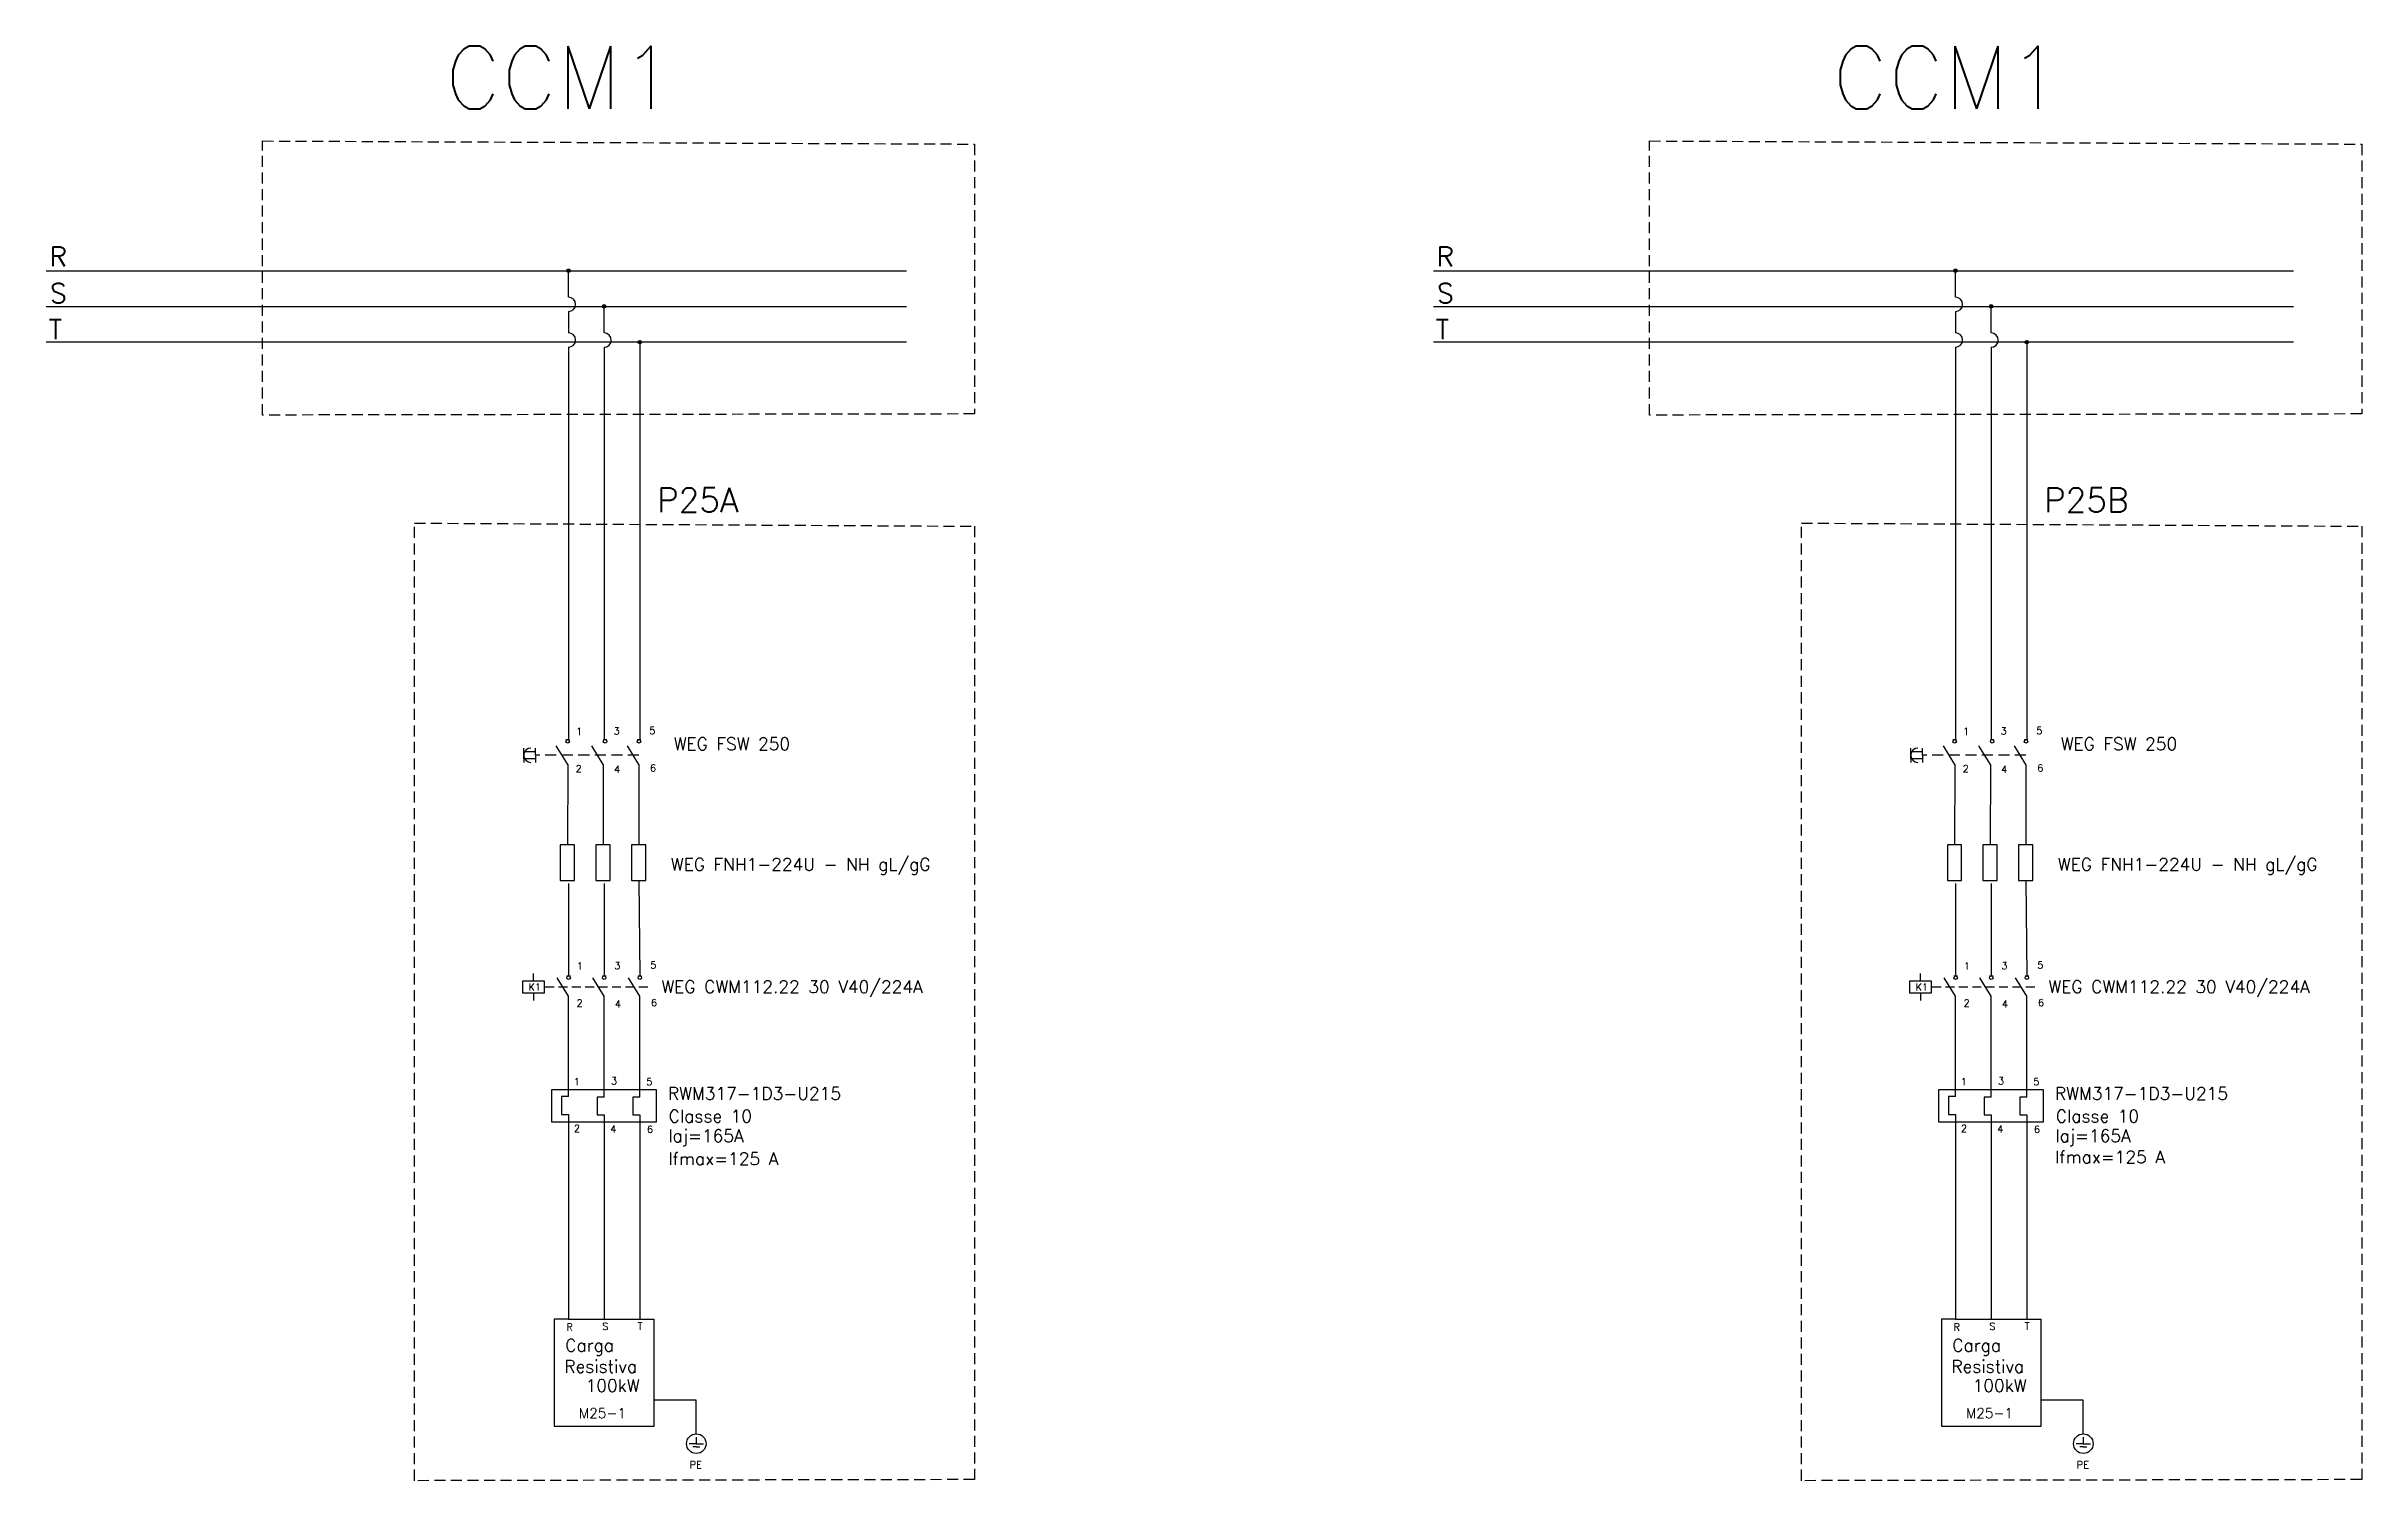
# Model space of a CAD drawing. Extents: x -646 to 641, y -554 to 322.
# Drawn here: x -259.3 to -206.8, y 158.5 to 191 of the extents above; entities that cross this region are included whole.
import ezdxf

# ---------------------------------------------------------------- set-up
doc = ezdxf.new("R2010")
doc.units = 0
doc.header["$MEASUREMENT"] = 0
doc.linetypes.add('DASHED2', pattern=[0.375, 0.25, -0.125])
doc.linetypes.add('HIDDEN', pattern=[0.375, 0.25, -0.125])
doc.layers.add('_COTAS', color=4, linetype='Continuous')
doc.layers.add('ELET_TRIFILAR_TEXTO', color=4, linetype='Continuous')
doc.layers.add('ELET_TRIFILAR_DESENHO', color=5, linetype='Continuous', plot=False)
doc.styles.add('ROMANS', font='romans')

msp = doc.modelspace()

# ---------------------------------------------------------------- texts
at = {"layer": 'ELET_TRIFILAR_TEXTO', "style": 'ROMANS'}
for s, height, p in [('CCM1', 1.4139, (-250.303, 189.595)), ('CCM1', 1.4139, (-218.85, 189.595)), ('P25A', 0.5457, (-245.494, 180.449)), ('P25B', 0.5457, (-214.042, 180.449)), ('WEG FSW 250 ', 0.28277, (-245.118, 175.053)), ('WEG FSW 250 ', 0.28277, (-213.666, 175.053)), ('WEG FNH1-224U - NH gL/gG      ', 0.28277, (-245.183, 172.32)), ('WEG FNH1-224U - NH gL/gG      ', 0.28277, (-213.73, 172.32)), ('WEG CWM112.22 30 V40/224A', 0.28277, (-245.396, 169.545)), ('WEG CWM112.22 30 V40/224A', 0.28277, (-213.944, 169.545)), ('RWM317-1D3-U215     ', 0.28277, (-245.248, 167.125)), ('RWM317-1D3-U215     ', 0.28277, (-213.796, 167.125)), ('Classe 10', 0.2828, (-245.23, 166.61)), ('Iaj=165A', 0.2828, (-245.24, 166.166)), ('Classe 10', 0.2828, (-213.777, 166.61)), ('Iaj=165A', 0.2828, (-213.787, 166.166)), ('Ifmax=125 A', 0.28277, (-245.24, 165.645)), ('Ifmax=125 A', 0.28277, (-213.796, 165.685)), ('Resistiva', 0.2828, (-247.596, 160.935)), ('Carga ', 0.2828, (-247.576, 161.415)), ('Resistiva', 0.2828, (-216.143, 160.935)), ('Carga ', 0.2828, (-216.124, 161.415)), ('100kW', 0.2828, (-247.115, 160.501)), ('100kW', 0.2828, (-215.663, 160.501)), ('M25-1', 0.2265, (-247.265, 159.906)), ('M25-1', 0.2265, (-215.812, 159.906))]:
    msp.add_text(s, height=height, dxfattribs=at).set_placement(p)
at = {"layer": 'ELET_TRIFILAR_TEXTO', "linetype": 'Continuous', "attachment_point": 1, "style": 'ROMANS'}
for s, insert, char_height in [('R', (-259.273, 186.464), 0.441), ('R', (-227.821, 186.464), 0.441), ('S', (-259.259, 185.629), 0.441), ('S', (-227.806, 185.629), 0.441), ('T', (-259.287, 184.812), 0.441), ('T', (-227.835, 184.812), 0.441), ('K1', (-248.409, 169.762), 0.1616), ('K1', (-216.957, 169.762), 0.1616), ('R', (-247.548, 162.049), 0.162), ('S', (-246.735, 162.069), 0.162), ('T', (-245.934, 162.071), 0.162), ('R', (-216.095, 162.049), 0.162), ('S', (-215.283, 162.069), 0.162), ('T', (-214.482, 162.071), 0.162), ('PE', (-244.753, 158.928), 0.1616), ('PE', (-213.301, 158.928), 0.1616)]:
    msp.add_mtext_dynamic_manual_height_columns(s, width=0.45782, gutter_width=2.793, heights=[0.385], dxfattribs=dict(at, insert=insert, char_height=char_height))

# ---------------------------------------------------------------- blocks, each defined once
blk = doc.blocks.new('Fusíveis')
at = {"layer": 'ELET_TRIFILAR_DESENHO', "linetype": 'Continuous'}
for p, q in [((143.684, 121.383), (143.484, 121.383)), ((143.484, 121.383), (143.484, 120.383)), ((143.884, 121.383), (143.684, 121.383)), ((143.884, 120.383), (143.884, 121.383)), ((144.684, 121.383), (144.484, 121.383)), ((144.484, 121.383), (144.484, 120.383)), ((144.884, 121.383), (144.684, 121.383)), ((144.884, 120.383), (144.884, 121.383)), ((145.684, 121.383), (145.484, 121.383)), ((145.484, 121.383), (145.484, 120.383)), ((145.884, 121.383), (145.684, 121.383)), ((145.884, 120.383), (145.884, 121.383)), ((143.484, 120.383), (143.884, 120.383)), ((144.484, 120.383), (144.884, 120.383)), ((145.484, 120.383), (145.884, 120.383))]:
    blk.add_line(p, q, dxfattribs=at)
blk = doc.blocks.new('Contator')
at = {"layer": 'ELET_TRIFILAR_DESENHO', "linetype": 'Continuous'}
for p, q in [((150.054, 111.998), (150.054, 112.198)), ((151.04, 111.562), (150.721, 112.083)), ((150.99, 112.133), (151.091, 112.133)), ((152.04, 111.562), (151.721, 112.083)), ((151.99, 112.133), (152.091, 112.133)), ((153.04, 111.562), (152.721, 112.083)), ((152.99, 112.133), (153.091, 112.133)), ((150.054, 111.646), (150.054, 111.446))]:
    blk.add_line(p, q, dxfattribs=at)
at = {"layer": 'ELET_TRIFILAR_DESENHO', "linetype": 'DASHED2'}
blk.add_line((153.26, 111.822), (150.354, 111.822), dxfattribs=at)
at = {"layer": 'ELET_TRIFILAR_DESENHO', "linetype": 'Continuous'}
blk.add_lwpolyline([(149.754, 111.998), (150.354, 111.998), (150.354, 111.646), (149.754, 111.646)], close=True, dxfattribs=at)
for centre in [(151.04, 112.083), (152.04, 112.083), (153.04, 112.083)]:
    blk.add_circle(centre, 0.05, dxfattribs=at)
blk = doc.blocks.new('Rele Termico')
at = {"layer": 'ELET_TRIFILAR_DESENHO', "linetype": 'Continuous'}
for p, q in [((151.04, 108.823), (150.84, 108.823)), ((150.84, 108.823), (150.84, 108.323)), ((152.04, 108.811), (151.84, 108.811)), ((151.84, 108.811), (151.84, 108.311)), ((153.04, 108.811), (152.84, 108.811)), ((152.84, 108.811), (152.84, 108.311)), ((150.84, 108.323), (151.04, 108.323)), ((151.84, 108.311), (152.04, 108.311)), ((152.84, 108.311), (153.04, 108.311))]:
    blk.add_line(p, q, dxfattribs=at)
blk.add_lwpolyline([(150.573, 109.022), (153.495, 109.022), (153.495, 108.102), (150.573, 108.102)], close=True, dxfattribs=at)
blk = doc.blocks.new('Nome - Contatos')
at = {"layer": 'ELET_TRIFILAR_TEXTO', "linetype": 'Continuous', "char_height": 0.2, "attachment_point": 1, "style": 'ROMANS'}
for s, insert in [('1', (142.46, 124.177)), ('3', (143.513, 124.19)), ('5', (144.518, 124.204)), ('2', (142.451, 123.136)), ('4', (143.528, 123.114)), ('6', (144.54, 123.15))]:
    blk.add_mtext_dynamic_manual_height_columns(s, width=0.31166, gutter_width=1.901, heights=[0.262], dxfattribs=dict(at, insert=insert))
blk = doc.blocks.new('Nome - Termico')
at = {"layer": 'ELET_TRIFILAR_TEXTO', "linetype": 'Continuous', "char_height": 0.2, "attachment_point": 1, "style": 'ROMANS'}
for s, insert in [('1', (149.774, 110.74)), ('3', (150.822, 110.762)), ('5', (151.809, 110.74)), ('2', (149.782, 109.425)), ('4', (150.799, 109.41)), ('6', (151.832, 109.402))]:
    blk.add_mtext_dynamic_manual_height_columns(s, width=0.31166, gutter_width=1.901, heights=[0.262], dxfattribs=dict(at, insert=insert))

# ---------------------------------------------------------------- hatches: boundary and pattern name
at = {"layer": 'ELET_TRIFILAR_DESENHO', "linetype": 'Continuous'}
h = msp.add_hatch(color=256, dxfattribs=at)
h.dxf.hatch_style = 1
h.paths.add_polyline_path([(-247.462, 185.921, 1), (-247.543, 185.921, 1)])
h = msp.add_hatch(color=256, dxfattribs=at)
h.dxf.hatch_style = 1
h.paths.add_polyline_path([(-216.009, 185.921, 1), (-216.09, 185.921, 1)])
h = msp.add_hatch(color=256, dxfattribs=at)
h.dxf.hatch_style = 1
h.paths.add_polyline_path([(-246.654, 185.113, 1), (-246.735, 185.113, 1)])
h = msp.add_hatch(color=256, dxfattribs=at)
h.dxf.hatch_style = 1
h.paths.add_polyline_path([(-215.201, 185.113, 1), (-215.282, 185.113, 1)])
h = msp.add_hatch(color=256, dxfattribs=at)
h.dxf.hatch_style = 1
h.paths.add_polyline_path([(-245.928, 184.302), (-245.847, 184.302, 1)])
h.paths.add_polyline_path([(-245.887, 184.302), (-245.887, 184.262, 0.414214), (-245.847, 184.302)])
h.paths.add_polyline_path([(-245.887, 184.262), (-245.887, 184.302), (-245.928, 184.302, 0.414214)])
h = msp.add_hatch(color=256, dxfattribs=at)
h.dxf.hatch_style = 1
h.paths.add_polyline_path([(-214.475, 184.302), (-214.394, 184.302, 1)])
h.paths.add_polyline_path([(-214.435, 184.302), (-214.435, 184.262, 0.414214), (-214.394, 184.302)])
h.paths.add_polyline_path([(-214.435, 184.262), (-214.435, 184.302), (-214.475, 184.302, 0.414214)])

# ---------------------------------------------------------------- linework, layer by layer
for p, q in [((-259.343, 185.921), (-251.933, 185.921)), ((-251.933, 185.921), (-239.837, 185.921)), ((-247.502, 185.32), (-247.502, 185.921)), ((-227.89, 185.921), (-220.481, 185.921)), ((-220.481, 185.921), (-208.385, 185.921)), ((-216.05, 185.32), (-216.05, 185.921)), ((-259.343, 185.113), (-251.933, 185.113)), ((-251.933, 185.113), (-239.837, 185.113)), ((-247.502, 184.996), (-247.502, 184.512)), ((-246.694, 184.509), (-246.696, 185.113)), ((-227.89, 185.113), (-220.481, 185.113)), ((-220.481, 185.113), (-208.385, 185.113)), ((-216.05, 184.996), (-216.05, 184.512)), ((-215.242, 184.509), (-215.243, 185.113)), ((-259.343, 184.305), (-251.933, 184.305)), ((-251.933, 184.305), (-239.837, 184.305)), ((-245.887, 184.305), (-245.887, 179.444)), ((-227.89, 184.305), (-220.481, 184.305)), ((-220.481, 184.305), (-208.385, 184.305)), ((-214.434, 184.305), (-214.434, 179.444)), ((-247.502, 184.188), (-247.502, 179.444)), ((-246.694, 184.186), (-246.694, 179.423)), ((-216.05, 184.188), (-216.05, 179.444)), ((-215.242, 184.186), (-215.242, 179.423)), ((-247.502, 179.444), (-247.503, 175.285)), ((-246.694, 179.423), (-246.695, 175.282)), ((-245.887, 179.444), (-245.887, 175.285)), ((-216.05, 179.444), (-216.05, 175.285)), ((-215.242, 179.423), (-215.242, 175.282)), ((-214.434, 179.444), (-214.435, 175.285)), ((-247.52, 174.725), (-247.778, 175.146)), ((-247.561, 175.289), (-247.479, 175.289)), ((-246.712, 174.725), (-246.97, 175.146)), ((-246.713, 175.289), (-246.631, 175.289)), ((-245.904, 174.725), (-246.162, 175.146)), ((-245.945, 175.289), (-245.864, 175.289)), ((-216.068, 174.725), (-216.326, 175.146)), ((-216.108, 175.289), (-216.027, 175.289)), ((-215.26, 174.725), (-215.518, 175.146)), ((-215.26, 175.289), (-215.179, 175.289)), ((-214.452, 174.725), (-214.71, 175.146)), ((-214.493, 175.289), (-214.411, 175.289)), ((-247.52, 174.725), (-247.526, 172.9)), ((-246.712, 174.725), (-246.718, 172.9)), ((-245.904, 174.725), (-245.91, 172.9)), ((-216.068, 174.725), (-216.074, 172.9)), ((-215.26, 174.725), (-215.266, 172.9)), ((-214.452, 174.725), (-214.458, 172.9)), ((-247.5, 172.029), (-247.5, 169.931)), ((-246.692, 172.029), (-246.692, 169.931)), ((-245.91, 172.092), (-245.885, 169.931)), ((-216.048, 172.029), (-216.048, 169.931)), ((-215.24, 172.029), (-215.24, 169.931)), ((-214.458, 172.092), (-214.432, 169.931)), ((-246.692, 167.186), (-246.692, 169.47)), ((-245.885, 167.186), (-245.885, 169.47)), ((-215.24, 167.186), (-215.24, 169.47)), ((-214.432, 167.186), (-214.432, 169.47)), ((-247.5, 166.791), (-247.5, 162.424)), ((-246.692, 166.782), (-246.692, 162.15)), ((-245.885, 166.782), (-245.885, 162.424)), ((-216.048, 166.791), (-216.048, 162.424)), ((-215.24, 166.782), (-215.24, 162.15)), ((-214.432, 166.782), (-214.432, 162.424)), ((-247.5, 162.424), (-247.5, 162.15)), ((-245.885, 162.424), (-245.885, 162.15)), ((-216.048, 162.424), (-216.048, 162.15)), ((-214.432, 162.424), (-214.432, 162.15)), ((-247.5, 162.15), (-247.824, 162.15)), ((-247.824, 162.15), (-247.824, 159.726)), ((-247.5, 162.15), (-245.885, 162.15)), ((-245.885, 162.15), (-245.561, 162.15)), ((-245.561, 159.726), (-245.561, 162.15)), ((-216.048, 162.15), (-216.371, 162.15)), ((-216.371, 162.15), (-216.371, 159.726)), ((-216.048, 162.15), (-214.432, 162.15)), ((-214.432, 162.15), (-214.109, 162.15)), ((-214.109, 159.726), (-214.109, 162.15)), ((-247.824, 159.726), (-245.561, 159.726)), ((-216.371, 159.726), (-214.109, 159.726)), ((-244.604, 159.326), (-244.767, 159.326)), ((-244.604, 159.251), (-244.686, 159.251)), ((-244.604, 159.471), (-244.604, 159.326)), ((-244.604, 159.326), (-244.442, 159.326)), ((-244.604, 159.251), (-244.523, 159.251)), ((-213.152, 159.326), (-213.314, 159.326)), ((-213.152, 159.251), (-213.233, 159.251)), ((-213.152, 159.471), (-213.152, 159.326)), ((-213.152, 159.326), (-212.989, 159.326)), ((-213.152, 159.251), (-213.071, 159.251))]:
    msp.add_line(p, q, dxfattribs=at)
at = {"layer": 'ELET_TRIFILAR_DESENHO', "color": 254, "linetype": 'Continuous', "true_color": 0xddb3d4}
for p, q in [((-248.518, 175.016), (-248.518, 175.097)), ((-248.252, 175.016), (-248.518, 175.016)), ((-248.518, 174.855), (-248.518, 175.016)), ((-248.252, 174.855), (-248.518, 174.855)), ((-248.518, 174.855), (-248.518, 174.774)), ((-248.252, 174.936), (-248.252, 175.097)), ((-248.252, 174.936), (-248.252, 174.774))]:
    msp.add_line(p, q, dxfattribs=at)
at = {"layer": 'ELET_TRIFILAR_DESENHO', "color": 254, "linetype": 'DASHED2', "true_color": 0xddb3d4}
msp.add_line((-245.904, 174.936), (-248.252, 174.936), dxfattribs=at)
at = {"layer": 'ELET_TRIFILAR_DESENHO', "color": 254, "linetype": 'Continuous', "true_color": 0xcecce6}
for p, q in [((-217.065, 175.016), (-217.065, 175.097)), ((-216.8, 175.016), (-217.065, 175.016)), ((-217.065, 174.855), (-217.065, 175.016)), ((-216.8, 174.855), (-217.065, 174.855)), ((-217.065, 174.855), (-217.065, 174.774)), ((-216.8, 174.936), (-216.8, 175.097)), ((-216.8, 174.936), (-216.8, 174.774))]:
    msp.add_line(p, q, dxfattribs=at)
at = {"layer": 'ELET_TRIFILAR_DESENHO', "color": 254, "linetype": 'DASHED2', "true_color": 0xcecce6}
msp.add_line((-214.452, 174.936), (-216.8, 174.936), dxfattribs=at)
at = {"layer": 'ELET_TRIFILAR_DESENHO'}
for p, q in [((-244.604, 160.313), (-245.561, 160.313)), ((-244.604, 159.548), (-244.604, 160.313)), ((-213.152, 160.313), (-214.109, 160.313)), ((-213.152, 159.548), (-213.152, 160.313))]:
    msp.add_line(p, q, dxfattribs=at)
at = {"layer": 'ELET_TRIFILAR_DESENHO', "linetype": 'HIDDEN'}
for points in [[(-254.44, 188.863), (-238.292, 188.792), (-238.292, 182.673), (-254.44, 182.648)], [(-222.988, 188.863), (-206.84, 188.792), (-206.84, 182.673), (-222.988, 182.648)], [(-250.997, 180.199), (-238.292, 180.128), (-238.292, 158.512), (-250.997, 158.487)], [(-219.544, 180.199), (-206.84, 180.128), (-206.84, 158.512), (-219.544, 158.487)]]:
    msp.add_lwpolyline(points, close=True, dxfattribs=at)
at = {"layer": 'ELET_TRIFILAR_DESENHO', "linetype": 'Continuous'}
for points in [[(-247.5, 167.195), (-247.5, 169.47)], [(-216.048, 167.195), (-216.048, 169.47)]]:
    msp.add_lwpolyline(points, dxfattribs=at)
for centre, radius in [((-247.502, 185.921), 0.0404), ((-216.05, 185.921), 0.0404), ((-246.694, 185.113), 0.0404), ((-215.242, 185.113), 0.0404), ((-245.887, 184.302), 0.0404), ((-214.435, 184.302), 0.0404), ((-247.52, 175.249), 0.0404), ((-246.672, 175.249), 0.0404), ((-245.904, 175.249), 0.0404), ((-216.068, 175.249), 0.0404), ((-215.219, 175.249), 0.0404), ((-214.452, 175.249), 0.0404), ((-244.604, 159.326), 0.222), ((-213.152, 159.326), 0.222)]:
    msp.add_circle(centre, radius, dxfattribs=at)
for centre in [(-247.502, 185.158), (-216.05, 185.158), (-247.502, 184.35), (-246.694, 184.347), (-216.05, 184.35), (-215.242, 184.347)]:
    msp.add_arc(centre, 0.162, 270, 90, dxfattribs=at)
at = {"layer": 'ELET_TRIFILAR_DESENHO', "color": 254, "linetype": 'Continuous', "true_color": 0xddb3d4}
msp.add_arc((-248.356, 174.936), 0.162, 90, 270, dxfattribs=at)
at = {"layer": 'ELET_TRIFILAR_DESENHO', "color": 254, "linetype": 'Continuous', "true_color": 0xcecce6}
msp.add_arc((-216.904, 174.936), 0.162, 90, 270, dxfattribs=at)

# ---------------------------------------------------------------- block references
at = {"layer": '_COTAS', "linetype": 'Continuous', "xscale": 0.8079180569963671, "yscale": 0.8079180569963671, "zscale": 0.8079180569963671}
for name, p in [('Nome - Contatos', (-362.428, 75.23)), ('Nome - Contatos', (-330.975, 75.23)), ('Nome - Contatos', (-362.408, 69.912)), ('Nome - Contatos', (-330.956, 69.912)), ('Nome - Termico', (-368.389, 78.147)), ('Nome - Termico', (-336.937, 78.147))]:
    msp.add_blockref(name, p, dxfattribs=at)
at = {"layer": 'ELET_TRIFILAR_DESENHO', "linetype": 'Continuous', "xscale": 0.8079180569963671, "yscale": 0.8079180569963671, "zscale": 0.8079180569963671}
for name, p in [('Fusíveis', (-363.611, 74.833)), ('Fusíveis', (-332.158, 74.833)), ('Contator', (-369.528, 79.337)), ('Contator', (-338.076, 79.337)), ('Rele Termico', (-369.528, 79.276)), ('Rele Termico', (-338.076, 79.276))]:
    msp.add_blockref(name, p, dxfattribs=at)

msp.set_redraw_order([(e.dxf.handle, doc.entitydb.next_handle()) for e in msp.query("TEXT MTEXT ATTDEF DIMENSION ARC_DIMENSION")])  # texts and dimensions are drawn at this point

doc.saveas('drawing.dxf')
